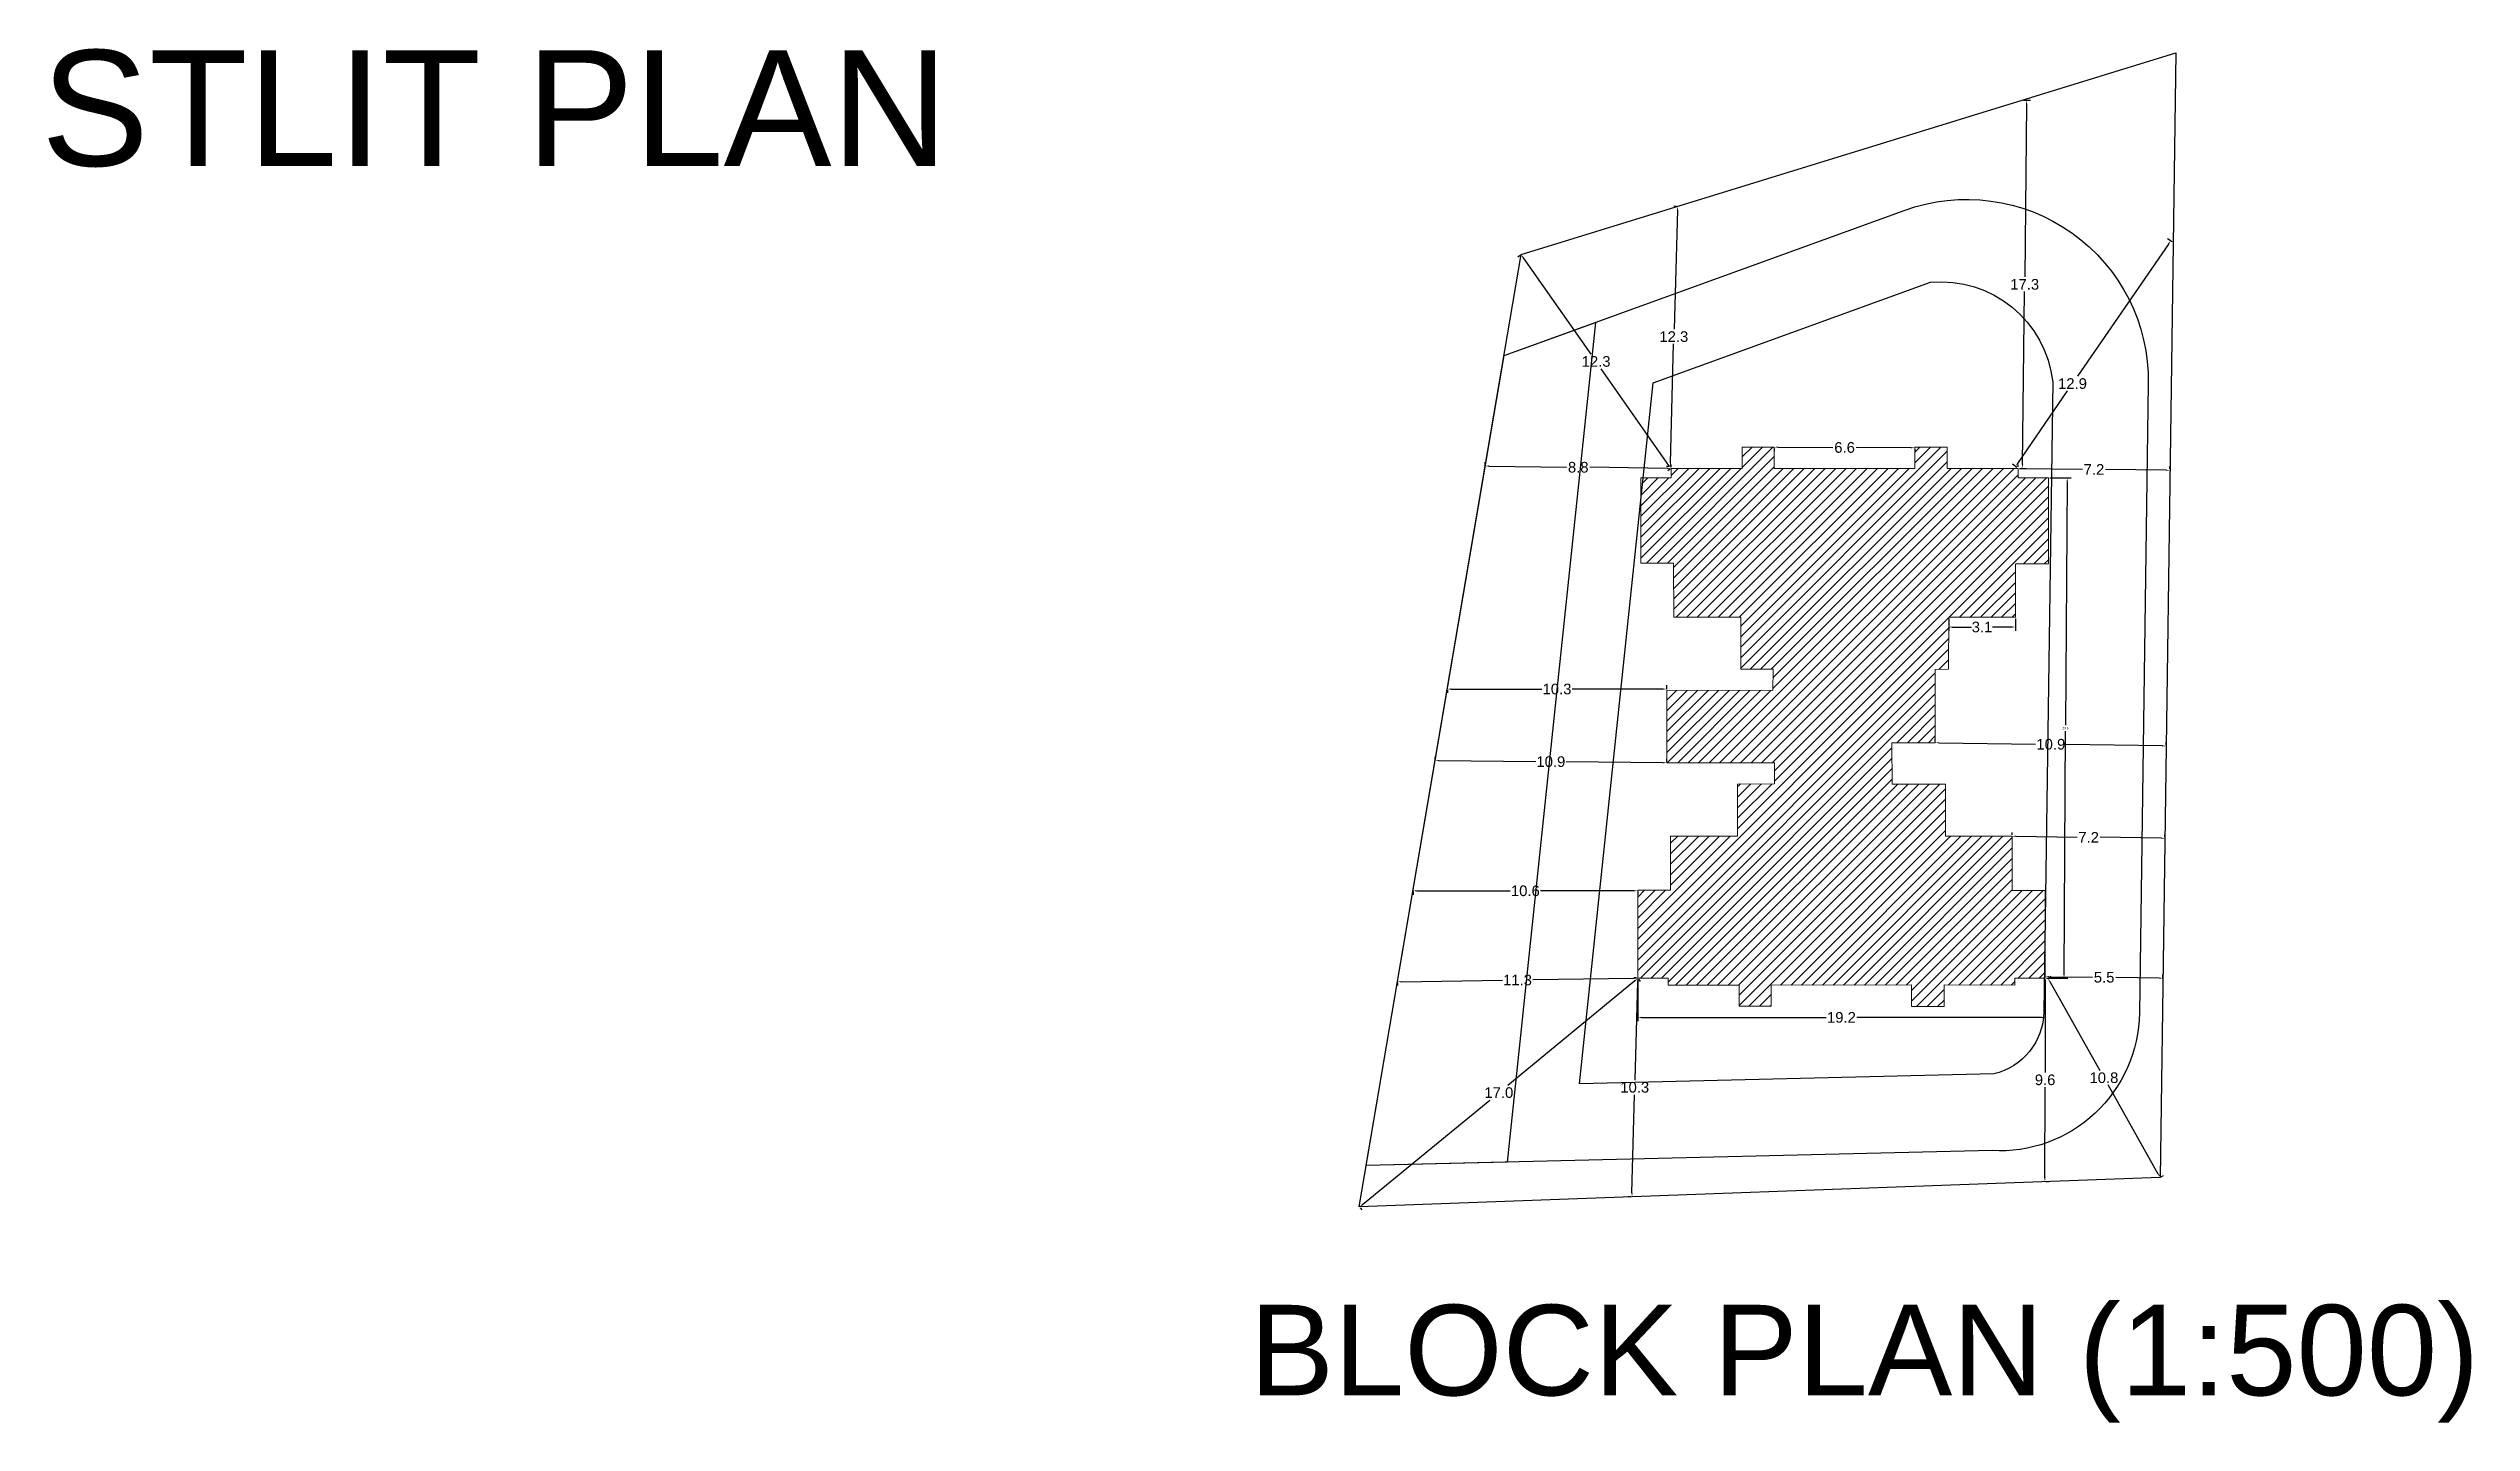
# Model space of a CAD drawing. Header units: metres. Extents: x 15463 to 32022, y 1223 to 33962.
# Drawn here: x 29437.2 to 29551.3, y 4279.3 to 4344 of the extents above; entities that cross this region are included whole.
import ezdxf

# ---------------------------------------------------------------- set-up
doc = ezdxf.new("R2010")
doc.units = ezdxf.units.M
doc.header["$LTSCALE"] = 0.1
doc.layers.add('text', color=7, linetype='Continuous', lineweight=5)
doc.styles.get("Standard").update_dxf_attribs({"font": 'arial.ttf'})
doc.dimstyles.get("Standard").update_dxf_attribs({"dimtxt": 0.1, "dimasz": 0.18, "dimexe": 0.18, "dimexo": 0.0625, "dimgap": 0.09, "dimtad": 0, "dimtih": 1, "dimtoh": 1, "dimdec": 1, "dimzin": 0, "dimdsep": 46, "dimtxsty": 'Standard', "dimcen": 0.09, "dimadec": 0, "dimazin": 0, "dimtfac": 1, "dimtdec": 1, "dimtofl": 0, "dimtmove": 0, "dimatfit": 3, "dimfxl": 1, "dimtolj": 1, "dimtzin": 0, "dimarcsym": 0})

msp = doc.modelspace()

# ---------------------------------------------------------------- texts
at = {"layer": 'text'}
msp.add_text('STLIT PLAN', height=5.447).set_placement((29436.85, 4338.51))
msp.add_text('BLOCK PLAN (1:500)', height=4.261, dxfattribs=at).set_placement((29493.75, 4280.63))

# ---------------------------------------------------------------- blocks, each defined once
blk = doc.blocks.new('*D187')
at = {"layer": 'Defpoints', "color": 0, "transparency": 16777216}
for p in [(29506.53, 4334.33), (29506.53, 4334.33), (29513.6, 4324.27)]:
    blk.add_point(p, dxfattribs=at)
at = {"layer": 'text', "color": 0, "lineweight": -2, "transparency": 16777216}
for p, q in [((29506.48, 4334.29), (29506.38, 4334.22)), ((29506.63, 4334.18), (29509.82, 4329.64)), ((29513.49, 4324.41), (29510.3, 4328.95)), ((29513.55, 4324.23), (29513.44, 4324.16))]:
    blk.add_line(p, q, dxfattribs=at)
at = {"layer": 'text', "color": 0, "transparency": 16777216}
for points in [[(29506.66, 4334.2), (29506.61, 4334.16), (29506.53, 4334.33)], [(29513.51, 4324.43), (29513.46, 4324.4), (29513.59, 4324.27)]]:
    blk.add_solid(points, dxfattribs=at)
at = {"layer": 'text', "color": 0, "transparency": 16777216, "insert": (29510.06, 4329.3), "char_height": 0.5, "attachment_point": 5}
blk.add_mtext('\\A1;12.3', dxfattribs=at)
blk = doc.blocks.new('*D188')
at = {"layer": 'Defpoints', "color": 0, "transparency": 16777216}
for p in [(29513.9, 4336.6), (29513.9, 4336.6), (29513.55, 4324.35)]:
    blk.add_point(p, dxfattribs=at)
at = {"layer": 'text', "color": 0, "lineweight": -2, "transparency": 16777216}
for p, q in [((29513.84, 4336.6), (29513.72, 4336.61)), ((29513.89, 4336.42), (29513.73, 4330.82)), ((29513.56, 4324.53), (29513.71, 4330.13)), ((29513.49, 4324.35), (29513.37, 4324.35))]:
    blk.add_line(p, q, dxfattribs=at)
at = {"layer": 'text', "color": 0, "transparency": 16777216}
for points in [[(29513.86, 4336.42), (29513.92, 4336.42), (29513.9, 4336.6)], [(29513.53, 4324.53), (29513.59, 4324.53), (29513.55, 4324.35)]]:
    blk.add_solid(points, dxfattribs=at)
at = {"layer": 'text', "color": 0, "transparency": 16777216, "insert": (29513.72, 4330.47), "char_height": 0.5, "attachment_point": 5}
blk.add_mtext('\\A1;12.3', dxfattribs=at)
blk = doc.blocks.new('*D189')
at = {"layer": 'Defpoints', "color": 0, "transparency": 16777216}
for p in [(29504.84, 4324.38), (29504.84, 4324.38), (29513.59, 4324.27)]:
    blk.add_point(p, dxfattribs=at)
at = {"layer": 'text', "color": 0, "lineweight": -2, "transparency": 16777216}
for p, q in [((29504.84, 4324.44), (29504.84, 4324.56)), ((29505.02, 4324.38), (29508.67, 4324.33)), ((29513.41, 4324.27), (29509.76, 4324.32)), ((29513.59, 4324.33), (29513.59, 4324.45))]:
    blk.add_line(p, q, dxfattribs=at)
at = {"layer": 'text', "color": 0, "transparency": 16777216}
for points in [[(29505.02, 4324.41), (29505.02, 4324.35), (29504.84, 4324.38)], [(29513.41, 4324.3), (29513.41, 4324.24), (29513.59, 4324.27)]]:
    blk.add_solid(points, dxfattribs=at)
at = {"layer": 'text', "color": 0, "transparency": 16777216, "insert": (29509.22, 4324.32), "char_height": 0.5, "attachment_point": 5}
blk.add_mtext('\\A1;8.8', dxfattribs=at)
blk = doc.blocks.new('*D190')
at = {"layer": 'Defpoints', "color": 0, "transparency": 16777216}
for p in [(29530.12, 4341.6), (29530.33, 4341.6), (29529.93, 4324.27)]:
    blk.add_point(p, dxfattribs=at)
at = {"layer": 'text', "color": 0, "lineweight": -2, "transparency": 16777216}
for p, q in [((29530.18, 4341.6), (29530.51, 4341.6)), ((29530.33, 4341.42), (29530.24, 4333.28)), ((29530.14, 4324.45), (29530.23, 4332.59)), ((29529.99, 4324.27), (29530.32, 4324.27))]:
    blk.add_line(p, q, dxfattribs=at)
at = {"layer": 'text', "color": 0, "transparency": 16777216}
for points in [[(29530.3, 4341.42), (29530.36, 4341.42), (29530.33, 4341.6)], [(29530.11, 4324.45), (29530.17, 4324.45), (29530.14, 4324.27)]]:
    blk.add_solid(points, dxfattribs=at)
at = {"layer": 'text', "color": 0, "transparency": 16777216, "insert": (29530.24, 4332.93), "char_height": 0.5, "attachment_point": 5}
blk.add_mtext('\\A1;17.3', dxfattribs=at)
blk = doc.blocks.new('*D191')
at = {"layer": 'Defpoints', "color": 0, "transparency": 16777216}
for p in [(29529.93, 4324.27), (29537.08, 4324.17), (29537.08, 4324.17)]:
    blk.add_point(p, dxfattribs=at)
at = {"layer": 'text', "color": 0, "lineweight": -2, "transparency": 16777216}
for p, q in [((29529.93, 4324.34), (29529.93, 4324.45)), ((29530.11, 4324.27), (29532.96, 4324.23)), ((29536.9, 4324.18), (29534.04, 4324.22)), ((29537.08, 4324.24), (29537.08, 4324.35))]:
    blk.add_line(p, q, dxfattribs=at)
at = {"layer": 'text', "color": 0, "transparency": 16777216}
for points in [[(29530.11, 4324.3), (29530.11, 4324.24), (29529.93, 4324.27)], [(29536.9, 4324.21), (29536.9, 4324.15), (29537.08, 4324.17)]]:
    blk.add_solid(points, dxfattribs=at)
at = {"layer": 'text', "color": 0, "transparency": 16777216, "insert": (29533.5, 4324.22), "char_height": 0.5, "attachment_point": 5}
blk.add_mtext('\\A1;7.2', dxfattribs=at)
blk = doc.blocks.new('*D192')
at = {"layer": 'Defpoints', "color": 0, "transparency": 16777216}
for p in [(29537.11, 4334.98), (29537.23, 4334.9), (29529.93, 4324.27)]:
    blk.add_point(p, dxfattribs=at)
at = {"layer": 'text', "color": 0, "lineweight": -2, "transparency": 16777216}
for p, q in [((29537.01, 4334.83), (29532.73, 4328.61)), ((29537.18, 4334.93), (29536.96, 4335.08)), ((29529.91, 4324.5), (29532.25, 4327.92)), ((29529.87, 4324.31), (29529.66, 4324.46))]:
    blk.add_line(p, q, dxfattribs=at)
at = {"layer": 'text', "color": 0, "transparency": 16777216}
for points in [[(29536.98, 4334.85), (29537.03, 4334.81), (29537.11, 4334.98)], [(29529.88, 4324.52), (29529.93, 4324.49), (29529.81, 4324.36)]]:
    blk.add_solid(points, dxfattribs=at)
at = {"layer": 'text', "color": 0, "transparency": 16777216, "insert": (29532.49, 4328.26), "char_height": 0.5, "attachment_point": 5}
blk.add_mtext('\\A1;12.9', dxfattribs=at)
blk = doc.blocks.new('*D193')
at = {"layer": 'Defpoints', "color": 0, "transparency": 16777216}
for p in [(29531.21, 4300.27), (29531.19, 4290.69), (29531.19, 4290.69)]:
    blk.add_point(p, dxfattribs=at)
at = {"layer": 'text', "color": 0, "lineweight": -2, "transparency": 16777216}
for p, q in [((29531.21, 4300.09), (29531.2, 4295.83)), ((29531.27, 4300.27), (29531.39, 4300.27)), ((29531.19, 4290.87), (29531.2, 4295.14)), ((29531.25, 4290.69), (29531.37, 4290.69))]:
    blk.add_line(p, q, dxfattribs=at)
at = {"layer": 'text', "color": 0, "transparency": 16777216}
for points in [[(29531.18, 4300.09), (29531.24, 4300.09), (29531.21, 4300.27)], [(29531.16, 4290.87), (29531.22, 4290.87), (29531.19, 4290.69)]]:
    blk.add_solid(points, dxfattribs=at)
at = {"layer": 'text', "color": 0, "transparency": 16777216, "insert": (29531.2, 4295.48), "char_height": 0.5, "attachment_point": 5}
blk.add_mtext('\\A1;9.6', dxfattribs=at)
blk = doc.blocks.new('*D194')
at = {"layer": 'Defpoints', "color": 0, "transparency": 16777216}
for p in [(29531.33, 4300.27), (29536.62, 4290.89), (29536.62, 4290.89)]:
    blk.add_point(p, dxfattribs=at)
at = {"layer": 'text', "color": 0, "lineweight": -2, "transparency": 16777216}
for p, q in [((29531.38, 4300.3), (29531.48, 4300.36)), ((29531.42, 4300.12), (29533.78, 4295.93)), ((29536.53, 4291.04), (29534.17, 4295.24)), ((29536.67, 4290.92), (29536.78, 4290.98))]:
    blk.add_line(p, q, dxfattribs=at)
at = {"layer": 'text', "color": 0, "transparency": 16777216}
for points in [[(29531.44, 4300.13), (29531.39, 4300.1), (29531.33, 4300.27)], [(29536.56, 4291.06), (29536.51, 4291.03), (29536.62, 4290.89)]]:
    blk.add_solid(points, dxfattribs=at)
at = {"layer": 'text', "color": 0, "transparency": 16777216, "insert": (29533.97, 4295.58), "char_height": 0.5, "attachment_point": 5}
blk.add_mtext('\\A1;10.8', dxfattribs=at)
blk = doc.blocks.new('*D195')
at = {"layer": 'Defpoints', "color": 0, "transparency": 16777216}
for p in [(29531.21, 4300.27), (29536.75, 4300.27), (29536.75, 4300.2)]:
    blk.add_point(p, dxfattribs=at)
at = {"layer": 'text', "color": 0, "lineweight": -2, "transparency": 16777216}
for p, q in [((29531.21, 4300.34), (29531.21, 4300.52)), ((29531.39, 4300.34), (29533.43, 4300.31)), ((29536.57, 4300.27), (29534.53, 4300.3)), ((29536.75, 4300.26), (29536.75, 4300.45))]:
    blk.add_line(p, q, dxfattribs=at)
at = {"layer": 'text', "color": 0, "transparency": 16777216}
for points in [[(29531.39, 4300.37), (29531.39, 4300.31), (29531.21, 4300.34)], [(29536.57, 4300.3), (29536.57, 4300.24), (29536.75, 4300.27)]]:
    blk.add_solid(points, dxfattribs=at)
at = {"layer": 'text', "color": 0, "transparency": 16777216, "insert": (29533.98, 4300.31), "char_height": 0.5, "attachment_point": 5}
blk.add_mtext('\\A1;5.5', dxfattribs=at)
blk = doc.blocks.new('*D196')
at = {"layer": 'Defpoints', "color": 0, "transparency": 16777216}
for p in [(29500.71, 4300.11), (29500.71, 4300.1), (29512.02, 4300.27)]:
    blk.add_point(p, dxfattribs=at)
at = {"layer": 'text', "color": 0, "lineweight": -2, "transparency": 16777216}
for p, q in [((29500.71, 4300.05), (29500.71, 4299.92)), ((29500.89, 4300.1), (29505.65, 4300.17)), ((29511.84, 4300.26), (29507.08, 4300.19)), ((29512.02, 4300.21), (29512.02, 4300.09))]:
    blk.add_line(p, q, dxfattribs=at)
at = {"layer": 'text', "color": 0, "transparency": 16777216}
for points in [[(29500.89, 4300.13), (29500.89, 4300.07), (29500.71, 4300.1)], [(29511.84, 4300.29), (29511.84, 4300.23), (29512.02, 4300.27)]]:
    blk.add_solid(points, dxfattribs=at)
at = {"layer": 'text', "color": 0, "transparency": 16777216, "insert": (29506.36, 4300.18), "char_height": 0.5, "attachment_point": 5}
blk.add_mtext('\\A1;11.3', dxfattribs=at)
blk = doc.blocks.new('*D197')
at = {"layer": 'Defpoints', "color": 0, "transparency": 16777216}
for p in [(29512.02, 4300.27), (29498.91, 4289.51), (29498.92, 4289.5)]:
    blk.add_point(p, dxfattribs=at)
at = {"layer": 'text', "color": 0, "lineweight": -2, "transparency": 16777216}
for p, q in [((29511.89, 4300.15), (29505.9, 4295.22)), ((29512.06, 4300.23), (29512.14, 4300.12)), ((29499.06, 4289.61), (29505.05, 4294.53)), ((29498.95, 4289.46), (29499.03, 4289.36))]:
    blk.add_line(p, q, dxfattribs=at)
at = {"layer": 'text', "color": 0, "transparency": 16777216}
for points in [[(29511.87, 4300.17), (29511.91, 4300.12), (29512.03, 4300.26)], [(29499.04, 4289.63), (29499.08, 4289.59), (29498.92, 4289.5)]]:
    blk.add_solid(points, dxfattribs=at)
at = {"layer": 'text', "color": 0, "transparency": 16777216, "insert": (29505.48, 4294.88), "char_height": 0.5, "attachment_point": 5}
blk.add_mtext('\\A1;17.0', dxfattribs=at)
blk = doc.blocks.new('*D198')
at = {"layer": 'Defpoints', "color": 0, "transparency": 16777216}
for p in [(29512.02, 4300.27), (29511.75, 4289.98), (29511.75, 4289.98)]:
    blk.add_point(p, dxfattribs=at)
at = {"layer": 'text', "color": 0, "lineweight": -2, "transparency": 16777216}
for p, q in [((29511.96, 4300.28), (29511.84, 4300.28)), ((29512.01, 4300.09), (29511.89, 4295.47)), ((29511.75, 4290.16), (29511.87, 4294.78)), ((29511.68, 4289.98), (29511.57, 4289.98))]:
    blk.add_line(p, q, dxfattribs=at)
at = {"layer": 'text', "color": 0, "transparency": 16777216}
for points in [[(29511.98, 4300.1), (29512.04, 4300.09), (29512.02, 4300.27)], [(29511.72, 4290.16), (29511.78, 4290.16), (29511.75, 4289.98)]]:
    blk.add_solid(points, dxfattribs=at)
at = {"layer": 'text', "color": 0, "transparency": 16777216, "insert": (29511.88, 4295.13), "char_height": 0.5, "attachment_point": 5}
blk.add_mtext('\\A1;10.3', dxfattribs=at)
blk = doc.blocks.new('*D199')
at = {"layer": 'Defpoints', "color": 0, "transparency": 16777216}
for p in [(29503.06, 4313.89), (29503.06, 4313.88), (29513.39, 4313.82)]:
    blk.add_point(p, dxfattribs=at)
at = {"layer": 'text', "color": 0, "lineweight": -2, "transparency": 16777216}
for p, q in [((29503.06, 4313.82), (29503.06, 4313.7)), ((29503.24, 4313.88), (29507.5, 4313.88)), ((29513.21, 4313.88), (29508.94, 4313.88)), ((29513.39, 4313.88), (29513.39, 4314.06))]:
    blk.add_line(p, q, dxfattribs=at)
at = {"layer": 'text', "color": 0, "transparency": 16777216}
for points in [[(29503.24, 4313.91), (29503.24, 4313.85), (29503.06, 4313.88)], [(29513.21, 4313.91), (29513.21, 4313.85), (29513.39, 4313.88)]]:
    blk.add_solid(points, dxfattribs=at)
at = {"layer": 'text', "color": 0, "transparency": 16777216, "insert": (29508.22, 4313.88), "char_height": 0.5, "attachment_point": 5}
blk.add_mtext('\\A1;10.3', dxfattribs=at)
blk = doc.blocks.new('*D200')
at = {"layer": 'Defpoints', "color": 0, "transparency": 16777216}
for p in [(29518.45, 4325.27), (29525.06, 4325.24), (29525.06, 4325.24)]:
    blk.add_point(p, dxfattribs=at)
at = {"layer": 'text', "color": 0, "lineweight": -2, "transparency": 16777216}
for p, q in [((29518.45, 4325.2), (29518.45, 4325.09)), ((29518.63, 4325.27), (29521.21, 4325.25)), ((29524.88, 4325.24), (29522.3, 4325.25)), ((29525.06, 4325.18), (29525.06, 4325.06))]:
    blk.add_line(p, q, dxfattribs=at)
at = {"layer": 'text', "color": 0, "transparency": 16777216}
for points in [[(29518.63, 4325.3), (29518.63, 4325.24), (29518.45, 4325.27)], [(29524.88, 4325.27), (29524.88, 4325.21), (29525.06, 4325.24)]]:
    blk.add_solid(points, dxfattribs=at)
at = {"layer": 'text', "color": 0, "transparency": 16777216, "insert": (29521.76, 4325.25), "char_height": 0.5, "attachment_point": 5}
blk.add_mtext('\\A1;6.6', dxfattribs=at)
blk = doc.blocks.new('*D201')
at = {"layer": 'Defpoints', "color": 0, "transparency": 16777216}
for p in [(29512.02, 4300.27), (29531.21, 4300.27), (29531.21, 4298.42)]:
    blk.add_point(p, dxfattribs=at)
at = {"layer": 'text', "color": 0, "lineweight": -2, "transparency": 16777216}
for p, q in [((29512.02, 4300.21), (29512.02, 4298.24)), ((29531.21, 4300.21), (29531.21, 4298.24)), ((29512.2, 4298.42), (29520.9, 4298.42)), ((29531.03, 4298.42), (29522.33, 4298.42))]:
    blk.add_line(p, q, dxfattribs=at)
at = {"layer": 'text', "color": 0, "transparency": 16777216}
for points in [[(29512.2, 4298.45), (29512.2, 4298.39), (29512.02, 4298.42)], [(29531.03, 4298.45), (29531.03, 4298.39), (29531.21, 4298.42)]]:
    blk.add_solid(points, dxfattribs=at)
at = {"layer": 'text', "color": 0, "transparency": 16777216, "insert": (29521.61, 4298.42), "char_height": 0.5, "attachment_point": 5}
blk.add_mtext('\\A1;19.2', dxfattribs=at)
blk = doc.blocks.new('*D202')
at = {"layer": 'Defpoints', "color": 0, "transparency": 16777216}
for p in [(29526.66, 4317.26), (29529.8, 4317.26), (29529.8, 4316.8)]:
    blk.add_point(p, dxfattribs=at)
at = {"layer": 'text', "color": 0, "lineweight": -2, "transparency": 16777216}
for p, q in [((29526.66, 4317.2), (29526.66, 4316.62)), ((29529.8, 4317.2), (29529.8, 4316.62)), ((29526.84, 4316.8), (29527.73, 4316.8)), ((29529.62, 4316.8), (29528.73, 4316.8))]:
    blk.add_line(p, q, dxfattribs=at)
at = {"layer": 'text', "color": 0, "transparency": 16777216}
for points in [[(29526.84, 4316.83), (29526.84, 4316.77), (29526.66, 4316.8)], [(29529.62, 4316.83), (29529.62, 4316.77), (29529.8, 4316.8)]]:
    blk.add_solid(points, dxfattribs=at)
at = {"layer": 'text', "color": 0, "transparency": 16777216, "insert": (29528.23, 4316.8), "char_height": 0.5, "attachment_point": 5}
blk.add_mtext('\\A1;3.1', dxfattribs=at)
blk = doc.blocks.new('*D203')
at = {"layer": 'Defpoints', "color": 0, "transparency": 16777216}
for p in [(29531.36, 4323.82), (29531.21, 4300.27), (29532.09, 4300.27)]:
    blk.add_point(p, dxfattribs=at)
at = {"layer": 'text', "color": 0, "lineweight": -2, "transparency": 16777216}
for p, q in [((29531.42, 4323.82), (29532.42, 4323.82)), ((29532.24, 4323.64), (29532.16, 4312.18)), ((29532.09, 4300.45), (29532.16, 4311.9)), ((29531.27, 4300.27), (29532.27, 4300.27))]:
    blk.add_line(p, q, dxfattribs=at)
at = {"layer": 'text', "color": 0, "transparency": 16777216}
for points in [[(29532.21, 4323.64), (29532.27, 4323.64), (29532.24, 4323.82)], [(29532.06, 4300.45), (29532.12, 4300.45), (29532.09, 4300.27)]]:
    blk.add_solid(points, dxfattribs=at)
at = {"layer": 'text', "color": 0, "transparency": 16777216, "insert": (29532.16, 4312.04), "char_height": 0.1, "attachment_point": 5}
blk.add_mtext('\\A1;23.6', dxfattribs=at)
blk = doc.blocks.new('*D204')
at = {"layer": 'Defpoints', "color": 0, "transparency": 16777216}
for p in [(29526.03, 4311.35), (29536.9, 4311.2), (29536.9, 4311.2)]:
    blk.add_point(p, dxfattribs=at)
at = {"layer": 'text', "color": 0, "lineweight": -2, "transparency": 16777216}
for p, q in [((29526.03, 4311.41), (29526.03, 4311.53)), ((29526.21, 4311.35), (29530.75, 4311.29)), ((29536.72, 4311.2), (29532.18, 4311.27)), ((29536.9, 4311.26), (29536.9, 4311.38))]:
    blk.add_line(p, q, dxfattribs=at)
at = {"layer": 'text', "color": 0, "transparency": 16777216}
for points in [[(29526.21, 4311.38), (29526.21, 4311.32), (29526.03, 4311.35)], [(29536.72, 4311.23), (29536.72, 4311.17), (29536.9, 4311.2)]]:
    blk.add_solid(points, dxfattribs=at)
at = {"layer": 'text', "color": 0, "transparency": 16777216, "insert": (29531.47, 4311.28), "char_height": 0.5, "attachment_point": 5}
blk.add_mtext('\\A1;10.9', dxfattribs=at)
blk = doc.blocks.new('*D205')
at = {"layer": 'Defpoints', "color": 0, "transparency": 16777216}
for p in [(29501.44, 4304.41), (29501.44, 4304.38), (29512.02, 4304.41)]:
    blk.add_point(p, dxfattribs=at)
at = {"layer": 'text', "color": 0, "lineweight": -2, "transparency": 16777216}
for p, q in [((29501.62, 4304.38), (29506.01, 4304.38)), ((29511.84, 4304.38), (29507.45, 4304.38)), ((29501.44, 4304.35), (29501.44, 4304.2)), ((29512.02, 4304.35), (29512.02, 4304.2))]:
    blk.add_line(p, q, dxfattribs=at)
at = {"layer": 'text', "color": 0, "transparency": 16777216}
for points in [[(29501.62, 4304.41), (29501.62, 4304.35), (29501.44, 4304.38)], [(29511.84, 4304.41), (29511.84, 4304.35), (29512.02, 4304.38)]]:
    blk.add_solid(points, dxfattribs=at)
at = {"layer": 'text', "color": 0, "transparency": 16777216, "insert": (29506.73, 4304.38), "char_height": 0.5, "attachment_point": 5}
blk.add_mtext('\\A1;10.6', dxfattribs=at)
blk = doc.blocks.new('*D206')
at = {"layer": 'Defpoints', "color": 0, "transparency": 16777216}
for p in [(29502.48, 4310.51), (29502.48, 4310.51), (29513.39, 4310.41)]:
    blk.add_point(p, dxfattribs=at)
at = {"layer": 'text', "color": 0, "lineweight": -2, "transparency": 16777216}
for p, q in [((29502.48, 4310.58), (29502.48, 4310.69)), ((29502.66, 4310.51), (29507.22, 4310.47)), ((29513.21, 4310.41), (29508.65, 4310.45)), ((29513.39, 4310.47), (29513.39, 4310.59))]:
    blk.add_line(p, q, dxfattribs=at)
at = {"layer": 'text', "color": 0, "transparency": 16777216}
for points in [[(29502.66, 4310.54), (29502.66, 4310.48), (29502.48, 4310.51)], [(29513.21, 4310.44), (29513.21, 4310.38), (29513.39, 4310.41)]]:
    blk.add_solid(points, dxfattribs=at)
at = {"layer": 'text', "color": 0, "transparency": 16777216, "insert": (29507.93, 4310.46), "char_height": 0.5, "attachment_point": 5}
blk.add_mtext('\\A1;10.9', dxfattribs=at)
blk = doc.blocks.new('*D207')
at = {"layer": 'Defpoints', "color": 0, "transparency": 16777216}
for p in [(29529.65, 4306.95), (29536.84, 4306.85), (29536.84, 4306.85)]:
    blk.add_point(p, dxfattribs=at)
at = {"layer": 'text', "color": 0, "lineweight": -2, "transparency": 16777216}
for p, q in [((29529.65, 4307.02), (29529.65, 4307.13)), ((29529.83, 4306.95), (29532.71, 4306.91)), ((29536.66, 4306.86), (29533.79, 4306.9)), ((29536.84, 4306.92), (29536.84, 4307.03))]:
    blk.add_line(p, q, dxfattribs=at)
at = {"layer": 'text', "color": 0, "transparency": 16777216}
for points in [[(29529.83, 4306.98), (29529.83, 4306.92), (29529.65, 4306.95)], [(29536.66, 4306.89), (29536.66, 4306.83), (29536.84, 4306.85)]]:
    blk.add_solid(points, dxfattribs=at)
at = {"layer": 'text', "color": 0, "transparency": 16777216, "insert": (29533.25, 4306.9), "char_height": 0.5, "attachment_point": 5}
blk.add_mtext('\\A1;7.2', dxfattribs=at)

# ---------------------------------------------------------------- dimensions: what is measured, and where the dimension line sits
at = {"layer": 'text'}
for p1, p2, distance, picture, middle in [((29529.93, 4324.27), (29530.12, 4341.6), -0.22, '*D190', (29530.24, 4332.93)), ((29513.55, 4324.35), (29513.9, 4336.6), 0, '*D188', (29513.72, 4330.47)), ((29513.6, 4324.27), (29506.53, 4334.33), 0.01, '*D187', (29510.06, 4329.3)), ((29518.45, 4325.27), (29525.06, 4325.24), 0, '*D200', (29521.76, 4325.25)), ((29513.59, 4324.27), (29504.84, 4324.38), 0, '*D189', (29509.22, 4324.32)), ((29529.93, 4324.27), (29537.08, 4324.17), 0, '*D191', (29533.5, 4324.22)), ((29526.66, 4317.26), (29529.8, 4317.26), -0.46, '*D202', (29528.23, 4316.8)), ((29526.03, 4311.35), (29536.9, 4311.2), 0, '*D204', (29531.47, 4311.28)), ((29513.39, 4310.41), (29502.48, 4310.51), 0, '*D206', (29507.93, 4310.46)), ((29529.65, 4306.95), (29536.84, 4306.85), 0, '*D207', (29533.25, 4306.9)), ((29512.02, 4300.27), (29498.91, 4289.51), 0.02, '*D197', (29505.48, 4294.88)), ((29512.02, 4300.27), (29500.71, 4300.11), 0.01, '*D196', (29506.36, 4300.18)), ((29512.02, 4300.27), (29511.75, 4289.98), 0, '*D198', (29511.88, 4295.13)), ((29531.21, 4300.27), (29531.19, 4290.69), 0, '*D193', (29531.2, 4295.48)), ((29531.21, 4300.27), (29536.75, 4300.2), 0.07, '*D195', (29533.98, 4300.31)), ((29531.33, 4300.27), (29536.62, 4290.89), 0, '*D194', (29533.97, 4295.58))]:
    dim = msp.add_aligned_dim(p1=p1, p2=p2, distance=distance, dimstyle='Standard', override={"dimtxt": 0.5}, dxfattribs=at)
    dim.commit()
    dim.dimension.update_dxf_attribs({"geometry": picture, "text_midpoint": middle})
dim = msp.add_linear_dim(base=(29537.11, 4334.98), p1=(29529.93, 4324.27), p2=(29537.23, 4334.9), angle=55.4946, dimstyle='Standard', override={"dimtxt": 0.5}, dxfattribs=at)
dim.commit()
dim.dimension.update_dxf_attribs({"geometry": '*D192', "text_midpoint": (29532.49, 4328.26), "dimtype": 161})
dim = msp.add_aligned_dim(p1=(29531.36, 4323.82), p2=(29531.21, 4300.27), distance=0.88, dimstyle='Standard', dxfattribs=at)
dim.commit()
dim.dimension.update_dxf_attribs({"geometry": '*D203', "text_midpoint": (29532.16, 4312.04)})
for base, p1, p2, picture, middle in [((29503.06, 4313.88), (29513.39, 4313.82), (29503.06, 4313.89), '*D199', (29508.22, 4313.88)), ((29501.44, 4304.38), (29512.02, 4304.41), (29501.44, 4304.41), '*D205', (29506.73, 4304.38)), ((29531.21, 4298.42), (29512.02, 4300.27), (29531.21, 4300.27), '*D201', (29521.61, 4298.42))]:
    dim = msp.add_linear_dim(base=base, p1=p1, p2=p2, dimstyle='Standard', override={"dimtxt": 0.5}, dxfattribs=at)
    dim.commit()
    dim.dimension.update_dxf_attribs({"geometry": picture, "text_midpoint": middle})

# ---------------------------------------------------------------- hatches: boundary and pattern name
at = {"layer": 'text', "true_color": 0x000000}
h = msp.add_hatch(dxfattribs=at)
h.set_pattern_fill('ANSI31', color=18, scale=0.11)
h.set_pattern_definition([(45, (163.9383, 73.5089), (-0.2469570433, 0.2469570433), [])])
h.paths.add_polyline_path([(29529.65, 4306.95), (29526.51, 4306.95), (29526.51, 4309.41), (29524, 4309.41), (29523.99, 4311.35), (29526.03, 4311.35), (29526.03, 4314.8), (29526.65, 4314.81), (29526.66, 4317.26), (29529.8, 4317.26), (29529.8, 4319.77), (29531.36, 4319.77), (29531.36, 4323.82), (29529.93, 4323.82), (29529.93, 4324.27), (29526.59, 4324.27), (29526.59, 4325.27), (29525.06, 4325.27), (29525.06, 4324.27), (29518.44, 4324.27), (29518.45, 4325.27), (29516.94, 4325.27), (29516.94, 4324.27), (29513.6, 4324.27), (29513.6, 4323.82), (29512.28, 4323.82), (29512.17, 4322.77), (29512.17, 4322.67), (29512.17, 4319.81), (29513.71, 4319.81), (29513.72, 4317.26), (29516.87, 4317.26), (29516.87, 4314.81), (29518.39, 4314.81), (29518.38, 4313.81), (29513.39, 4313.82), (29513.39, 4310.41), (29518.46, 4310.41), (29518.46, 4309.42), (29516.72, 4309.41), (29516.72, 4306.95), (29513.57, 4306.96), (29513.57, 4304.41), (29512.02, 4304.41), (29512.02, 4300.27), (29513.45, 4300.27), (29513.45, 4299.94), (29516.79, 4299.94), (29516.79, 4298.95), (29518.3, 4298.95), (29518.3, 4299.94), (29524.91, 4299.95), (29524.91, 4298.94), (29526.44, 4298.94), (29526.44, 4299.95), (29529.78, 4299.94), (29529.78, 4300.27), (29531.17, 4300.27), (29531.21, 4303.12), (29531.21, 4304.4), (29529.65, 4304.4)])

# ---------------------------------------------------------------- linework, layer by layer
msp.add_lwpolyline([(29506.53, 4334.33), (29537.35, 4343.83), (29536.62, 4290.89), (29498.91, 4289.51), (29506.53, 4334.33)])
at = {"color": 8, "transparency": 33554485}
for points in [[(29505.73, 4329.58), (29524.57, 4336.41, -0.525946), (29536.06, 4328.25), (29535.64, 4298.63, -0.426651), (29528.7, 4292.15), (29499.24, 4291.45)], [(29512.75, 4328.3), (29525.8, 4333.03, -0.410228), (29531.56, 4328.32), (29531.14, 4298.69, -0.344431), (29528.78, 4295.76), (29509.28, 4295.29), (29512.75, 4328.3)]]:
    msp.add_lwpolyline(points, format="xyb", dxfattribs=at)
at = {"color": 114, "true_color": 0x139b48}
msp.add_lwpolyline([(29505.73, 4329.58), (29510.03, 4331.14), (29505.88, 4291.61), (29499.24, 4291.45), (29505.73, 4329.58)], dxfattribs=at)
at = {"layer": 'text'}
msp.add_lwpolyline([(29512.17, 4322.67), (29512.17, 4323.82), (29513.6, 4323.82), (29513.6, 4324.27), (29516.94, 4324.27), (29516.94, 4325.27), (29518.45, 4325.27), (29518.44, 4324.27), (29525.06, 4324.27), (29525.06, 4325.27), (29526.59, 4325.27), (29526.59, 4324.27), (29529.93, 4324.27), (29529.93, 4323.82), (29531.36, 4323.82), (29531.36, 4319.77), (29529.8, 4319.77), (29529.8, 4317.26), (29526.66, 4317.26), (29526.65, 4314.81), (29526.03, 4314.8), (29526.03, 4311.35), (29523.99, 4311.35), (29524, 4309.41), (29526.51, 4309.41), (29526.51, 4306.95), (29529.65, 4306.95), (29529.65, 4304.4), (29531.21, 4304.4), (29531.21, 4300.27), (29529.78, 4300.27), (29529.78, 4299.94), (29526.44, 4299.95), (29526.44, 4298.94), (29524.91, 4298.94), (29524.91, 4299.95), (29518.3, 4299.94), (29518.3, 4298.95), (29516.79, 4298.95), (29516.79, 4299.94), (29513.45, 4299.94), (29513.45, 4300.27), (29512.02, 4300.27), (29512.02, 4304.41), (29513.57, 4304.41), (29513.57, 4306.96), (29516.72, 4306.95), (29516.72, 4309.41), (29518.46, 4309.42), (29518.46, 4310.41), (29513.39, 4310.41), (29513.39, 4313.82), (29518.38, 4313.81), (29518.39, 4314.81), (29516.87, 4314.81), (29516.87, 4317.26), (29513.72, 4317.26), (29513.71, 4319.81), (29512.17, 4319.81), (29512.17, 4322.67)], dxfattribs=at)

msp.set_redraw_order([(e.dxf.handle, doc.entitydb.next_handle()) for e in msp.query("TEXT MTEXT ATTDEF DIMENSION ARC_DIMENSION")])  # texts and dimensions are drawn at this point

doc.saveas('drawing.dxf')
